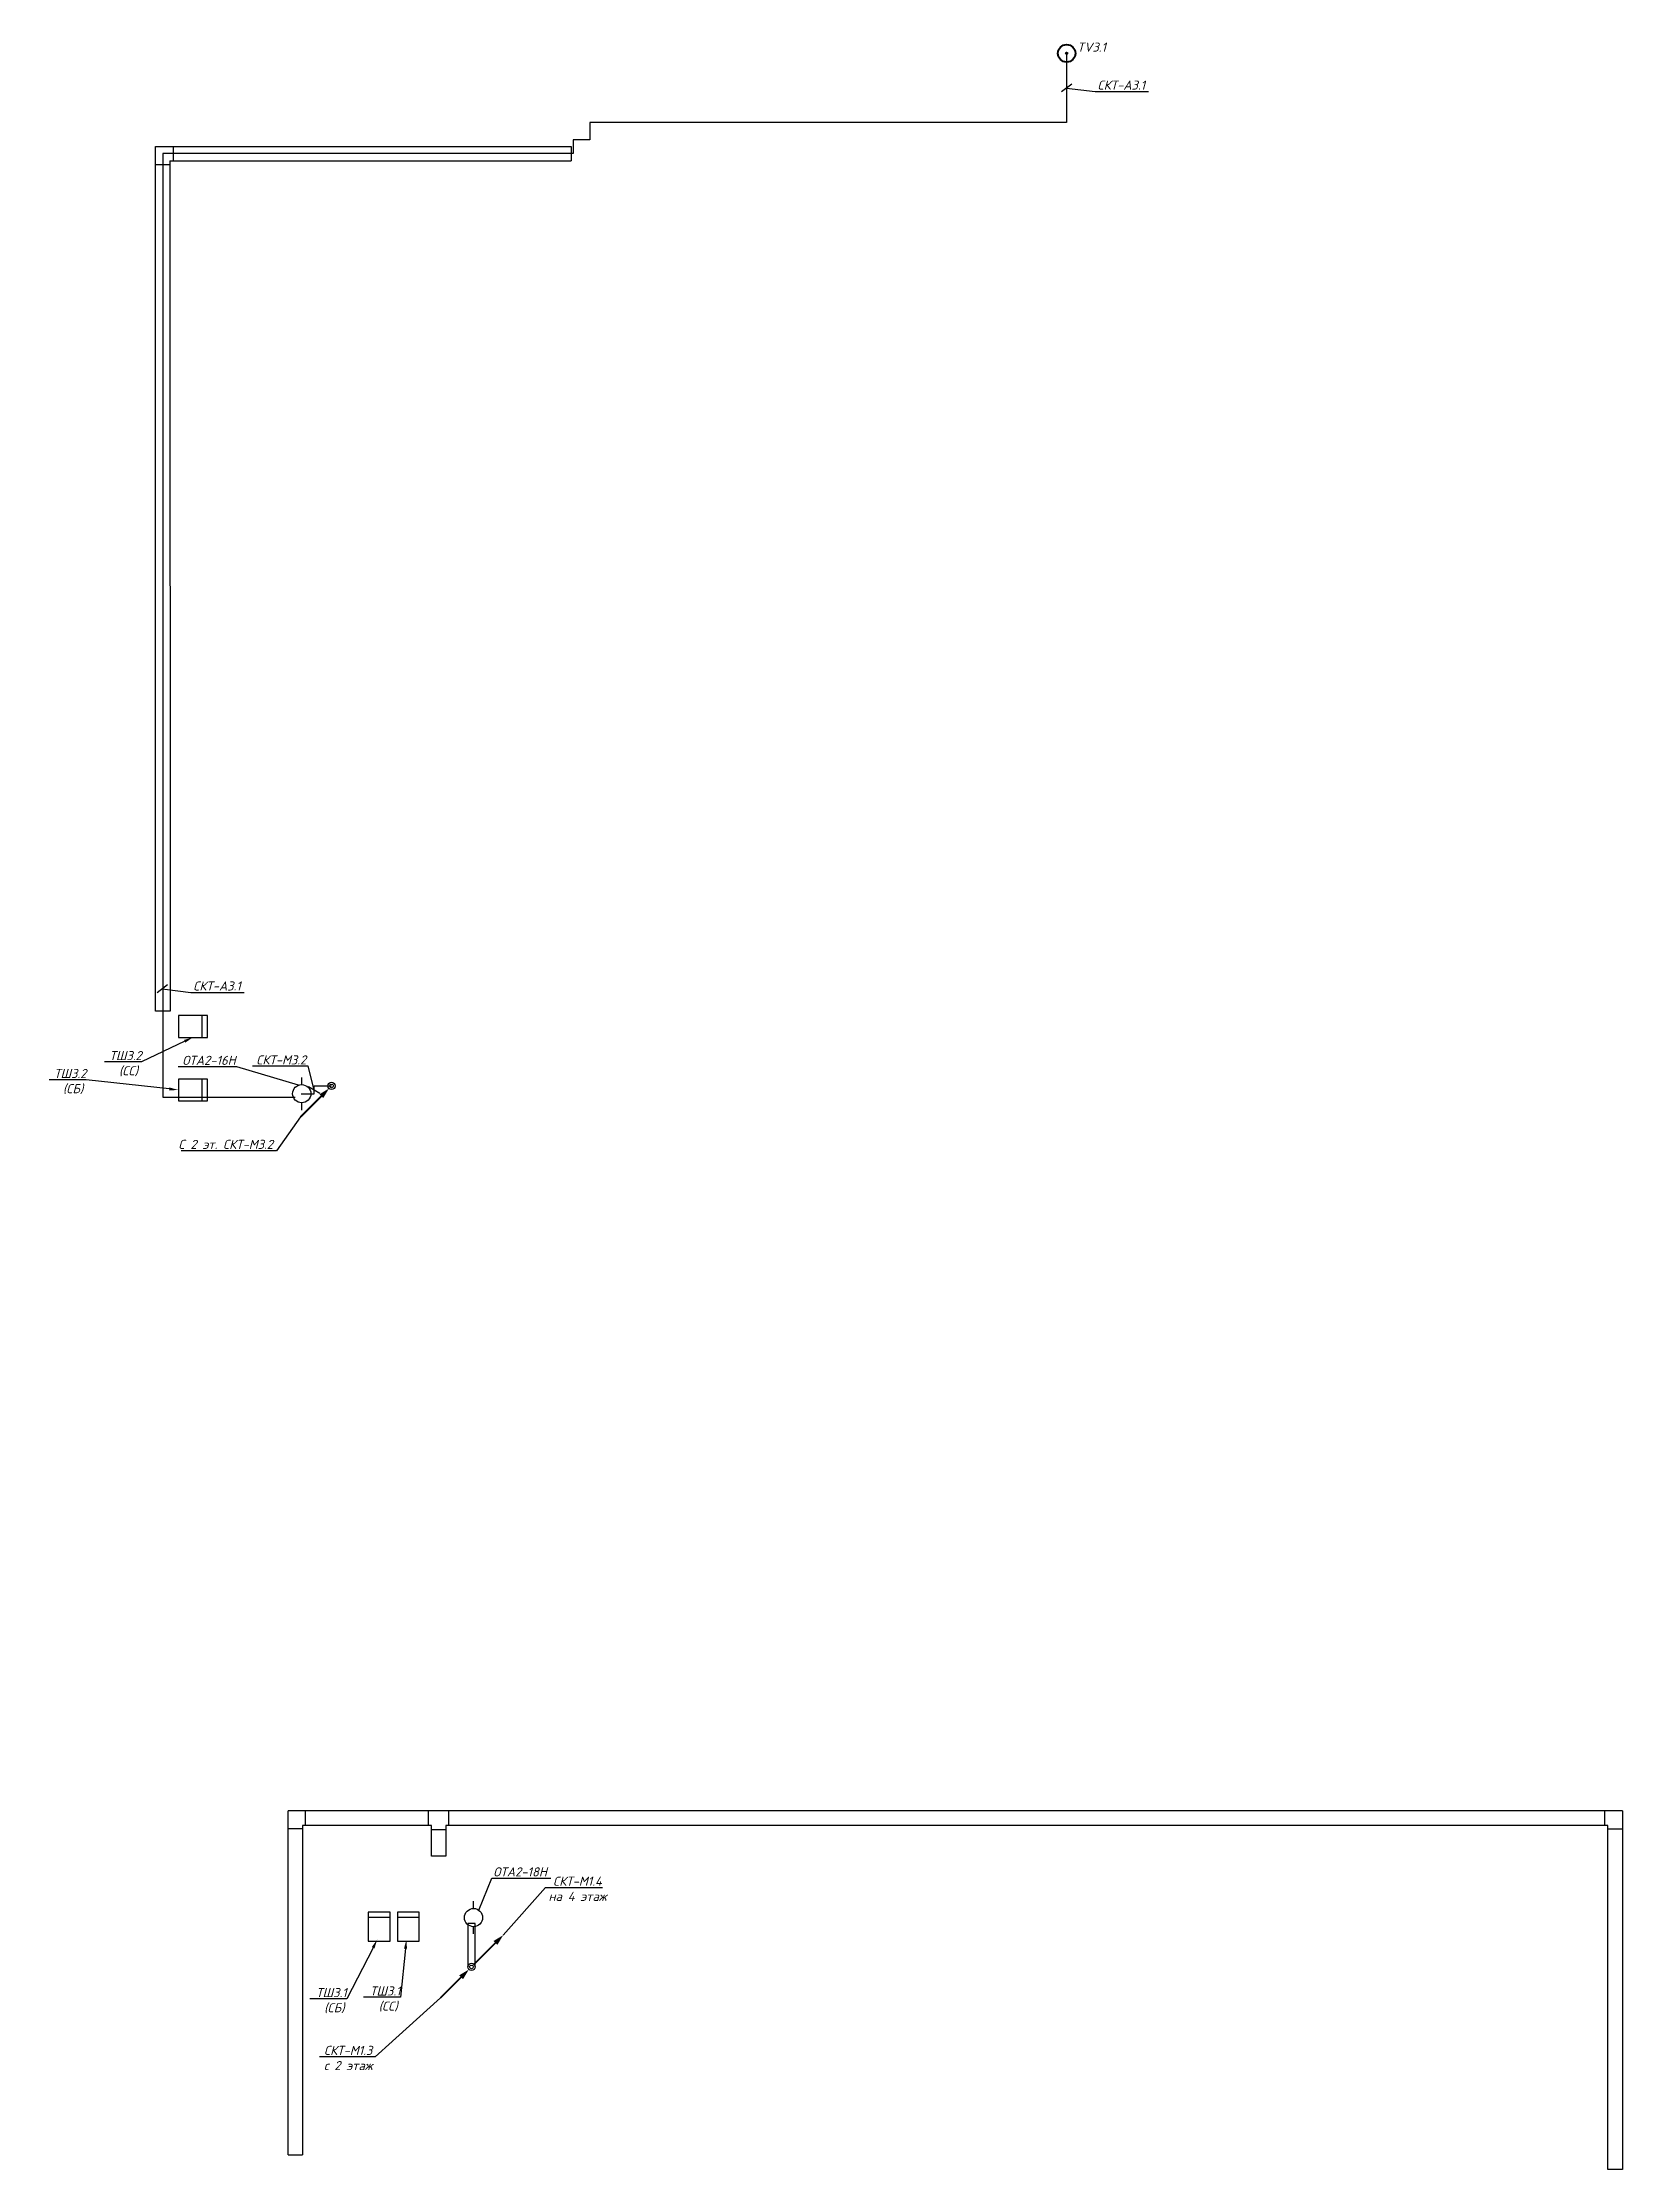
# Model space of a CAD drawing. Header units: millimetres. Extents: x 6978 to 1314263, y -121946 to 20667.
# Drawn here: x 594111 to 637503, y -121156 to -62746 of the extents above; entities that cross this region are included whole.
import ezdxf
from ezdxf import colors
from ezdxf.entities.mleader import LeaderData, LeaderLine
from ezdxf.math import Vec2, Vec3

# ---------------------------------------------------------------- set-up
doc = ezdxf.new("R2010")
doc.units = ezdxf.units.MM
doc.linetypes.add('$AUDIT_BAD_LTYPE2', pattern=[0, 0, 0])
for name, color, linetype, lineweight in [('РФ_Каб.Абонентский', 3, 'Continuous', 30), ('РФ_Каб.Магистраль', 1, 'Continuous', 30), ('РФ_ТШ', 8, 'Continuous', 30), ('СС Текст', 7, 'Continuous', 25), ('СС_СКК_Лоток', 54, 'Continuous', 30), ('ТВ. Абонентская', 3, 'Continuous', 30)]:
    doc.layers.add(name, color=color, linetype=linetype, lineweight=lineweight)
doc.layers.add('СКС_ТШ', color=7, linetype='Continuous')
doc.layers.add('СОУЭ_Оборуд.', color=7, linetype='Continuous')
doc.styles.add('ISOCPEUR', font='isocpeui.ttf', dxfattribs={"height": 2.5})

msp = doc.modelspace()

# ---------------------------------------------------------------- texts
at = {"layer": 'СОУЭ_Оборуд.', "insert": (622921.1, -62871.6), "char_height": 250, "width": 594.035, "attachment_point": 5, "style": 'ISOCPEUR'}
msp.add_mtext('TV3.1', dxfattribs=at)

# ---------------------------------------------------------------- blocks, each defined once
blk = doc.blocks.new('*U271')
at = {"color": 0}
blk.add_lwpolyline([(-0.71, -0.71, 0, 1.5, 0), (-2.83, -2.83, 2, 2, 0)], format="xyseb", dxfattribs=at)
at = {"color": 0, "const_width": 0.5}
blk.add_lwpolyline([(-8.5, -8.5), (-2.83, -2.83)], dxfattribs=at)
at = {"color": 0}
for radius in [1, 0.5]:
    blk.add_circle((0, 0), radius, dxfattribs=at)
blk = doc.blocks.new('*U274')
at = {"color": 0, "const_width": 0.5}
for points in [[(0.71, 0.71), (6.59, 6.59)], [(-8.5, -8.5), (-2.83, -2.83)]]:
    blk.add_lwpolyline(points, dxfattribs=at)
at = {"color": 0}
for points in [[(8.71, 8.71, 0, 1.5, 0), (6.59, 6.59, 2, 2, 0)], [(-0.71, -0.71, 0, 1.5, 0), (-2.83, -2.83, 2, 2, 0)]]:
    blk.add_lwpolyline(points, format="xyseb", dxfattribs=at)
for radius in [1, 0.5]:
    blk.add_circle((0, 0), radius, dxfattribs=at)
blk = doc.blocks.new('Лоток 3 этаж')
at = {"layer": 'СС_СКК_Лоток', "color": 0}
for p, q in [((597211, -89345), (597211, -65597)), ((597211, -65597), (608631, -65597)), ((597611, -65997), (597612, -89345)), ((597611, -65997), (608631, -65997)), ((597711, -65997), (597711, -65597)), ((608631, -65597), (608631, -65997)), ((597611, -66107), (597211, -66107)), ((597612, -89345), (597211, -89345)), ((600853, -120752), (600853, -111307)), ((637503, -111307), (600853, -111307)), ((601335, -111707), (601335, -111307)), ((604709, -111707), (604709, -111307)), ((605269, -111707), (605269, -111307)), ((637019, -111707), (637019, -111307)), ((637503, -111307), (637503, -121156)), ((601253, -111802), (600853, -111802)), ((604791, -111707), (601253, -111707)), ((601253, -111707), (601253, -120752)), ((604791, -112550), (604791, -111707)), ((604791, -111816), (605191, -111816)), ((637103, -111707), (605191, -111707)), ((605191, -111707), (605191, -112550)), ((637103, -121156), (637103, -111707)), ((637103, -111802), (637503, -111802)), ((605191, -112550), (604791, -112550)), ((600853, -120752), (601253, -120752)), ((637503, -121156), (637103, -121156))]:
    blk.add_line(p, q, dxfattribs=at)
blk = doc.blocks.new('*U167')
at = {"color": 0, "lineweight": 30}
blk.add_lwpolyline([(300, 0), (300, 800), (-300, 800), (-300, 0)], close=True, dxfattribs=at)
blk.add_lwpolyline([(300, 650), (-300, 650)], dxfattribs=at)
blk = doc.blocks.new('_Oblique')
at = {"color": 0, "linetype": 'ByBlock', "lineweight": -2}
blk.add_line((-0.5, -0.5), (0.5, 0.5), dxfattribs=at)
blk = doc.blocks.new('_None')
blk = doc.blocks.new('A$C13B90458')
at = {"lineweight": 40}
for radius in [200, 18.8]:
    blk.add_circle((0, 0), radius, dxfattribs=at)
blk = doc.blocks.new('*U292')
at = {"color": 0, "lineweight": 30}
for p, q in [((0, 250), (0, 450)), ((0, -450), (0, -250))]:
    blk.add_line(p, q, dxfattribs=at)
at = {"color": 0, "linetype": '$AUDIT_BAD_LTYPE2', "lineweight": 30}
blk.add_circle((0, 0), 250, dxfattribs=at)

# ---------------------------------------------------------------- linework, layer by layer
at = {"layer": 'РФ_Каб.Абонентский'}
msp.add_lwpolyline([(622236.6, -63043.3), (622236.6, -64945.3), (609145.9, -64945.3), (609145.9, -65413.6), (608680.6, -65413.6), (608680.6, -65797.3), (597411, -65797.3), (597411, -91710.3), (601048.4, -91709.8)], dxfattribs=at)
at = {"layer": 'РФ_Каб.Магистраль'}
for points in [[(601212, -91615), (601571.5, -91615), (601571.5, -91400.3), (602049, -91400.3)], [(605990.4, -115591.9), (605990.4, -114402.8), (605790.5, -114402.8), (605790.5, -115593.4)]]:
    msp.add_lwpolyline(points, dxfattribs=at)

# ---------------------------------------------------------------- block references
at = {"layer": 'СКС_ТШ', "color": 251, "lineweight": 30, "true_color": 0x636466, "rotation": 270}
for p in [(597840.9, -89765.3), (597840.9, -91510.3)]:
    msp.add_blockref('*U167', p, dxfattribs=at)
at = {"layer": 'СКС_ТШ', "color": 251, "lineweight": 30, "true_color": 0x636466}
for p in [(603355.9, -114888.9), (604155.9, -114888.9)]:
    msp.add_blockref('*U167', p, dxfattribs=at)
at = {"layer": 'СС Текст', "color": 3}
for p in [(601230.4, -91614.3), (605948.4, -114238.6)]:
    msp.add_blockref('*U292', p, dxfattribs=at)
at = {"layer": 'СС_СКК_Лоток'}
msp.add_blockref('Лоток 3 этаж', (0, 0), dxfattribs=at)
at = {"layer": 'СС_СКК_Лоток', "xscale": 100, "yscale": 100, "zscale": 100}
for name, p in [('*U271', (602049, -91400.3)), ('*U274', (605890.5, -115593.4))]:
    msp.add_blockref(name, p, dxfattribs=at)
at = {"layer": 'ТВ. Абонентская', "lineweight": 30, "ltscale": 5, "xscale": 1.2, "yscale": 1.2, "zscale": 1.2}
msp.add_blockref('A$C13B90458', (622236.6, -63043.3), dxfattribs=at)

msp.set_redraw_order([(e.dxf.handle, doc.entitydb.next_handle()) for e in msp.query("TEXT MTEXT ATTDEF DIMENSION ARC_DIMENSION")])  # texts and dimensions are drawn at this point

# ---------------------------------------------------------------- leaders
at = {"layer": 'РФ_ТШ', "color": 7, "lineweight": 0}
ml = msp.add_multileader_mtext('Standard', dxfattribs=at)
ml.set_content('ОТА2-16Н', color=7, style='ISOCPEUR')
ml.set_leader_properties()
ml.set_arrow_properties(name='NONE')
ml.build(insert=Vec2(0, 0))
ml.multileader.update_dxf_attribs({"has_dogleg": 0, "text_left_attachment_type": 6, "text_right_attachment_type": 6, "dogleg_length": 100, "arrow_head_size": 250})
ctx = ml.context
ctx.base_point, ctx.char_height, ctx.arrow_head_size, ctx.landing_gap_size, ctx.plane_origin = Vec3(597917.9, -90872), 250, 250, 0, Vec3(606463.4, -92488)
ctx.left_attachment, ctx.right_attachment, ctx.text_align_type = 6, 6, 1
notes = []
notes.append((ctx, [(0, (1, 1, 0), (599548.9, -90872), (-1, 0), 100, [(0, [(601138.6, -91376)], 0, [])])]))
ctx.mtext.insert, ctx.mtext.width, ctx.mtext.alignment, ctx.mtext.flow_direction = Vec3(598683.4, -90572), 1991.197, 2, 5
at = {"layer": 'СКС_ТШ', "color": 7}
ml = msp.add_multileader_mtext('Standard', dxfattribs=at)
ml.set_content('ТШ3.2\\P (СС)', color=7, style='ISOCPEUR')
ml.set_leader_properties()
ml.build(insert=Vec2(0, 0))
ml.multileader.update_dxf_attribs({"has_dogleg": 0, "text_left_attachment_type": 6, "text_right_attachment_type": 6, "dogleg_length": 100, "arrow_head_size": 250})
ctx = ml.context
ctx.base_point, ctx.char_height, ctx.arrow_head_size, ctx.landing_gap_size, ctx.plane_origin = Vec3(595952.2, -90741.8), 250, 250, 0, Vec3(602494.8, -92813.5)
ctx.left_attachment, ctx.right_attachment, ctx.text_align_type = 6, 6, 1
notes.append((ctx, [(0, (1, 1, 0), (596932, -90741.8), (-1, 0), 100, [(0, [(598240.9, -90065.3)], 0, [])])]))
ctx.mtext.insert, ctx.mtext.width, ctx.mtext.alignment, ctx.mtext.flow_direction = Vec3(596392.1, -90441.8), 1520.837, 2, 5
ml = msp.add_multileader_mtext('Standard', dxfattribs=at)
ml.set_content('ТШ3.2\\P (СБ)', color=7, style='ISOCPEUR')
ml.set_leader_properties()
ml.build(insert=Vec2(0, 0))
ml.multileader.update_dxf_attribs({"has_dogleg": 0, "text_left_attachment_type": 6, "text_right_attachment_type": 6, "dogleg_length": 100, "arrow_head_size": 250})
ctx = ml.context
ctx.base_point, ctx.char_height, ctx.arrow_head_size, ctx.landing_gap_size, ctx.plane_origin = Vec3(594431.6, -91233), 250, 250, 0, Vec3(602897, -93631.8)
ctx.left_attachment, ctx.right_attachment, ctx.text_align_type = 6, 6, 1
notes.append((ctx, [(0, (1, 1, 0), (595411.3, -91233), (-1, 0), 100, [(0, [(597840.9, -91510.3)], 0, [])])]))
ctx.mtext.insert, ctx.mtext.width, ctx.mtext.alignment, ctx.mtext.flow_direction = Vec3(594871.5, -90933), 1520.837, 2, 5
at = {"layer": 'СС Текст', "color": 7, "lineweight": 0}
ml = msp.add_multileader_mtext('Standard', dxfattribs=at)
ml.set_content('{\\C256;СКТ-А3.1}', color=7, style='ISOCPEUR')
ml.set_leader_properties()
ml.set_arrow_properties(name='OBLIQUE')
ml.build(insert=Vec2(0, 0))
ml.multileader.update_dxf_attribs({"has_dogleg": 0, "text_left_attachment_type": 6, "text_right_attachment_type": 6, "dogleg_length": 100, "arrow_head_size": 250})
ctx = ml.context
ctx.base_point, ctx.char_height, ctx.arrow_head_size, ctx.landing_gap_size, ctx.plane_origin = Vec3(623025.3, -64089.4), 250, 250, 0, Vec3(635949.6, -67472.5)
ctx.left_attachment, ctx.right_attachment, ctx.text_align_type = 6, 6, 1
notes.append((ctx, [(1, (1, 1, 0), (622925.3, -64089.4), (1, 0), 100, [(0, [(622236.6, -63994.3)], 0, [])])]))
ctx.mtext.insert, ctx.mtext.width, ctx.mtext.alignment, ctx.mtext.flow_direction = Vec3(623740.7, -63789.4), 1991.197, 2, 5
ml = msp.add_multileader_mtext('Standard', dxfattribs=at)
ml.set_content('{\\C256;СКТ-А3.1}', color=7, style='ISOCPEUR')
ml.set_leader_properties()
ml.set_arrow_properties(name='OBLIQUE')
ml.build(insert=Vec2(0, 0))
ml.multileader.update_dxf_attribs({"has_dogleg": 0, "text_left_attachment_type": 6, "text_right_attachment_type": 6, "dogleg_length": 100, "arrow_head_size": 250})
ctx = ml.context
ctx.base_point, ctx.char_height, ctx.arrow_head_size, ctx.landing_gap_size, ctx.plane_origin = Vec3(598188.5, -88829.8), 250, 250, 0, Vec3(611112.8, -92212.9)
ctx.left_attachment, ctx.right_attachment, ctx.text_align_type = 6, 6, 1
notes.append((ctx, [(1, (1, 1, 0), (598088.5, -88829.8), (1, 0), 100, [(0, [(597399.9, -88734.7)], 0, [])])]))
ctx.mtext.insert, ctx.mtext.width, ctx.mtext.alignment, ctx.mtext.flow_direction = Vec3(598904, -88529.8), 1991.197, 2, 5
ml = msp.add_multileader_mtext('Standard', dxfattribs=at)
ml.set_content('{\\C256;СКТ-M3.2}', color=7, style='ISOCPEUR')
ml.set_leader_properties()
ml.set_arrow_properties(name='OBLIQUE')
ml.build(insert=Vec2(0, 0))
ml.multileader.update_dxf_attribs({"has_dogleg": 0, "text_left_attachment_type": 6, "text_right_attachment_type": 6, "dogleg_length": 100, "arrow_head_size": 250})
ctx = ml.context
ctx.base_point, ctx.char_height, ctx.arrow_head_size, ctx.landing_gap_size, ctx.plane_origin = Vec3(599932, -90859.5), 250, 250, 0, Vec3(611300.4, -96671.5)
ctx.left_attachment, ctx.right_attachment, ctx.text_align_type = 6, 6, 1
notes.append((ctx, [(0, (1, 1, 0), (601503.4, -90859.5), (-1, 0), 100, [(0, [(601571.5, -91507.6)], 0, [])])]))
ctx.mtext.insert, ctx.mtext.width, ctx.mtext.alignment, ctx.mtext.flow_direction = Vec3(600667.7, -90559.5), 1991.197, 2, 5
ml = msp.add_multileader_mtext('Standard', dxfattribs=at)
ml.set_content('{\\C256;C 2 эт. СКТ-M3.2}', color=7, style='ISOCPEUR')
ml.set_leader_properties()
ml.set_arrow_properties(name='NONE')
ml.build(insert=Vec2(0, 0))
ml.multileader.update_dxf_attribs({"has_dogleg": 0, "text_left_attachment_type": 6, "text_right_attachment_type": 6, "dogleg_length": 100, "arrow_head_size": 250})
ctx = ml.context
ctx.base_point, ctx.char_height, ctx.arrow_head_size, ctx.landing_gap_size, ctx.plane_origin = Vec3(597738.2, -93179.6), 250, 250, 0, Vec3(610435.8, -98991.6)
ctx.left_attachment, ctx.right_attachment, ctx.text_align_type = 6, 6, 1
notes.append((ctx, [(0, (1, 1, 0), (600638.8, -93179.6), (-1, 0), 100, [(0, [(601199, -92250.3)], 0, [])])]))
ctx.mtext.insert, ctx.mtext.width, ctx.mtext.alignment, ctx.mtext.flow_direction = Vec3(599138.5, -92879.6), 3554.766, 2, 5
at = {"layer": 'СС_СКК_Лоток', "color": 7, "lineweight": 0}
ml = msp.add_multileader_mtext('Standard', dxfattribs=at)
ml.set_content('ОТА2-18Н', color=7, style='ISOCPEUR')
ml.set_leader_properties()
ml.set_arrow_properties(name='NONE')
ml.build(insert=Vec2(0, 0))
ml.multileader.update_dxf_attribs({"has_dogleg": 0, "text_left_attachment_type": 6, "text_right_attachment_type": 6, "dogleg_length": 100, "arrow_head_size": 250})
ctx = ml.context
ctx.base_point, ctx.char_height, ctx.arrow_head_size, ctx.landing_gap_size, ctx.plane_origin = Vec3(606454.7, -113158.8), 250, 250, 0, Vec3(613301.8, -115690.6)
ctx.left_attachment, ctx.right_attachment, ctx.text_align_type = 6, 6, 1
notes.append((ctx, [(1, (1, 1, 0), (606354.7, -113158.8), (1, 0), 100, [(0, [(606091, -114033.2)], 0, [])])]))
ctx.mtext.insert, ctx.mtext.width, ctx.mtext.alignment, ctx.mtext.flow_direction = Vec3(607227.7, -112858.8), 1991.197, 2, 5
ml = msp.add_multileader_mtext('Standard', dxfattribs=at)
ml.set_content('СКТ-M1.4\\Pна 4 этаж', color=7, style='ISOCPEUR')
ml.set_leader_properties()
ml.set_arrow_properties(name='NONE')
ml.build(insert=Vec2(0, 0))
ml.multileader.update_dxf_attribs({"has_dogleg": 0, "text_left_attachment_type": 6, "text_right_attachment_type": 6, "dogleg_length": 100, "arrow_head_size": 250})
ctx = ml.context
ctx.base_point, ctx.char_height, ctx.arrow_head_size, ctx.landing_gap_size, ctx.plane_origin = Vec3(607928.8, -113414.7), 250, 250, 0, Vec3(614775.8, -115946.5)
ctx.left_attachment, ctx.right_attachment, ctx.text_align_type = 6, 6, 1
notes.append((ctx, [(1, (1, 1, 0), (607828.8, -113414.7), (1, 0), 100, [(0, [(606761.2, -114722.7)], 0, [])])]))
ctx.mtext.insert, ctx.mtext.width, ctx.mtext.alignment, ctx.mtext.flow_direction = Vec3(608802.8, -113114.7), 1991.197, 2, 5
at = {"layer": 'СС_СКК_Лоток', "color": 8, "lineweight": 0}
ml = msp.add_multileader_mtext('Standard', dxfattribs=at)
ml.set_content('ТШ3.1\\P (СБ)', color=7, style='ISOCPEUR')
ml.set_leader_properties()
ml.build(insert=Vec2(0, 0))
ml.multileader.update_dxf_attribs({"has_dogleg": 0, "text_left_attachment_type": 6, "text_right_attachment_type": 6, "dogleg_length": 100, "arrow_head_size": 250})
ctx = ml.context
ctx.base_point, ctx.char_height, ctx.arrow_head_size, ctx.landing_gap_size, ctx.plane_origin = Vec3(601626.4, -116473.3), 250, 250, 0, Vec3(609795.6, -118813.8)
ctx.left_attachment, ctx.right_attachment, ctx.text_align_type = 6, 6, 1
notes.append((ctx, [(0, (1, 1, 0), (602565.6, -116473.3), (-1, 0), 100, [(0, [(603304.9, -114843.5)], 0, [])])]))
ctx.mtext.insert, ctx.mtext.width, ctx.mtext.alignment, ctx.mtext.flow_direction = Vec3(602046, -116173.3), 1520.837, 2, 5
ml = msp.add_multileader_mtext('Standard', dxfattribs=at)
ml.set_content('ТШ3.1\\P (СС)', color=7, style='ISOCPEUR')
ml.set_leader_properties()
ml.build(insert=Vec2(0, 0))
ml.multileader.update_dxf_attribs({"has_dogleg": 0, "text_left_attachment_type": 6, "text_right_attachment_type": 6, "dogleg_length": 100, "arrow_head_size": 250})
ctx = ml.context
ctx.base_point, ctx.char_height, ctx.arrow_head_size, ctx.landing_gap_size, ctx.plane_origin = Vec3(603105.6, -116428.6), 250, 250, 0, Vec3(611103.9, -119325.8)
ctx.left_attachment, ctx.right_attachment, ctx.text_align_type = 6, 6, 1
notes.append((ctx, [(0, (1, 1, 0), (604044.8, -116428.6), (-1, 0), 100, [(0, [(604104.9, -114843.5)], 0, [])])]))
ctx.mtext.insert, ctx.mtext.width, ctx.mtext.alignment, ctx.mtext.flow_direction = Vec3(603525.2, -116128.6), 1520.837, 2, 5
for ctx, leaders in notes:
    for number, flags, end, landing, length, lines in leaders:
        leader = LeaderData()
        leader.index, (leader.has_last_leader_line, leader.has_dogleg_vector, leader.attachment_direction) = number, flags
        leader.last_leader_point, leader.dogleg_vector, leader.dogleg_length = Vec3(end), Vec3(landing), length
        for number, points, colour, breaks in lines:
            line = LeaderLine()
            line.index, line.vertices, line.color, line.breaks = number, Vec3.list(points), colors.encode_raw_color(colour), breaks
            leader.lines.append(line)
        ctx.leaders.append(leader)

# ---------------------------------------------------------------- next in the draw order: leaders
at = {"layer": 'СС_СКК_Лоток', "color": 7, "lineweight": 0}
ml = msp.add_multileader_mtext('Standard', dxfattribs=at)
ml.set_content('СКТ-M1.3\\Pс 2 этаж', color=7, style='ISOCPEUR')
ml.set_leader_properties()
ml.set_arrow_properties(name='NONE')
ml.build(insert=Vec2(0, 0))
ml.multileader.update_dxf_attribs({"has_dogleg": 0, "text_left_attachment_type": 6, "text_right_attachment_type": 6, "dogleg_length": 100, "arrow_head_size": 250})
ctx = ml.context
ctx.base_point, ctx.char_height, ctx.arrow_head_size, ctx.landing_gap_size, ctx.plane_origin = Vec3(601765.8, -118061.2), 250, 250, 0, Vec3(611174.1, -119816.7)
ctx.left_attachment, ctx.right_attachment, ctx.text_align_type = 6, 6, 1
notes = []
notes.append((ctx, [(0, (1, 1, 0), (603346.5, -118061.2), (-1, 0), 100, [(0, [(605040.5, -116443.4)], 0, [])])]))
ctx.mtext.insert, ctx.mtext.width, ctx.mtext.alignment, ctx.mtext.flow_direction = Vec3(602506.1, -117761.2), 1991.197, 2, 5
ctx.mtext.has_bg_fill, ctx.mtext.bg_color, ctx.mtext.bg_scale_factor, ctx.mtext.bg_transparency, ctx.mtext.use_window_bg_color = 1, -1027028792, 1.5, 0, 1
for ctx, leaders in notes:
    for number, flags, end, landing, length, lines in leaders:
        leader = LeaderData()
        leader.index, (leader.has_last_leader_line, leader.has_dogleg_vector, leader.attachment_direction) = number, flags
        leader.last_leader_point, leader.dogleg_vector, leader.dogleg_length = Vec3(end), Vec3(landing), length
        for number, points, colour, breaks in lines:
            line = LeaderLine()
            line.index, line.vertices, line.color, line.breaks = number, Vec3.list(points), colors.encode_raw_color(colour), breaks
            leader.lines.append(line)
        ctx.leaders.append(leader)

doc.saveas('drawing.dxf')
